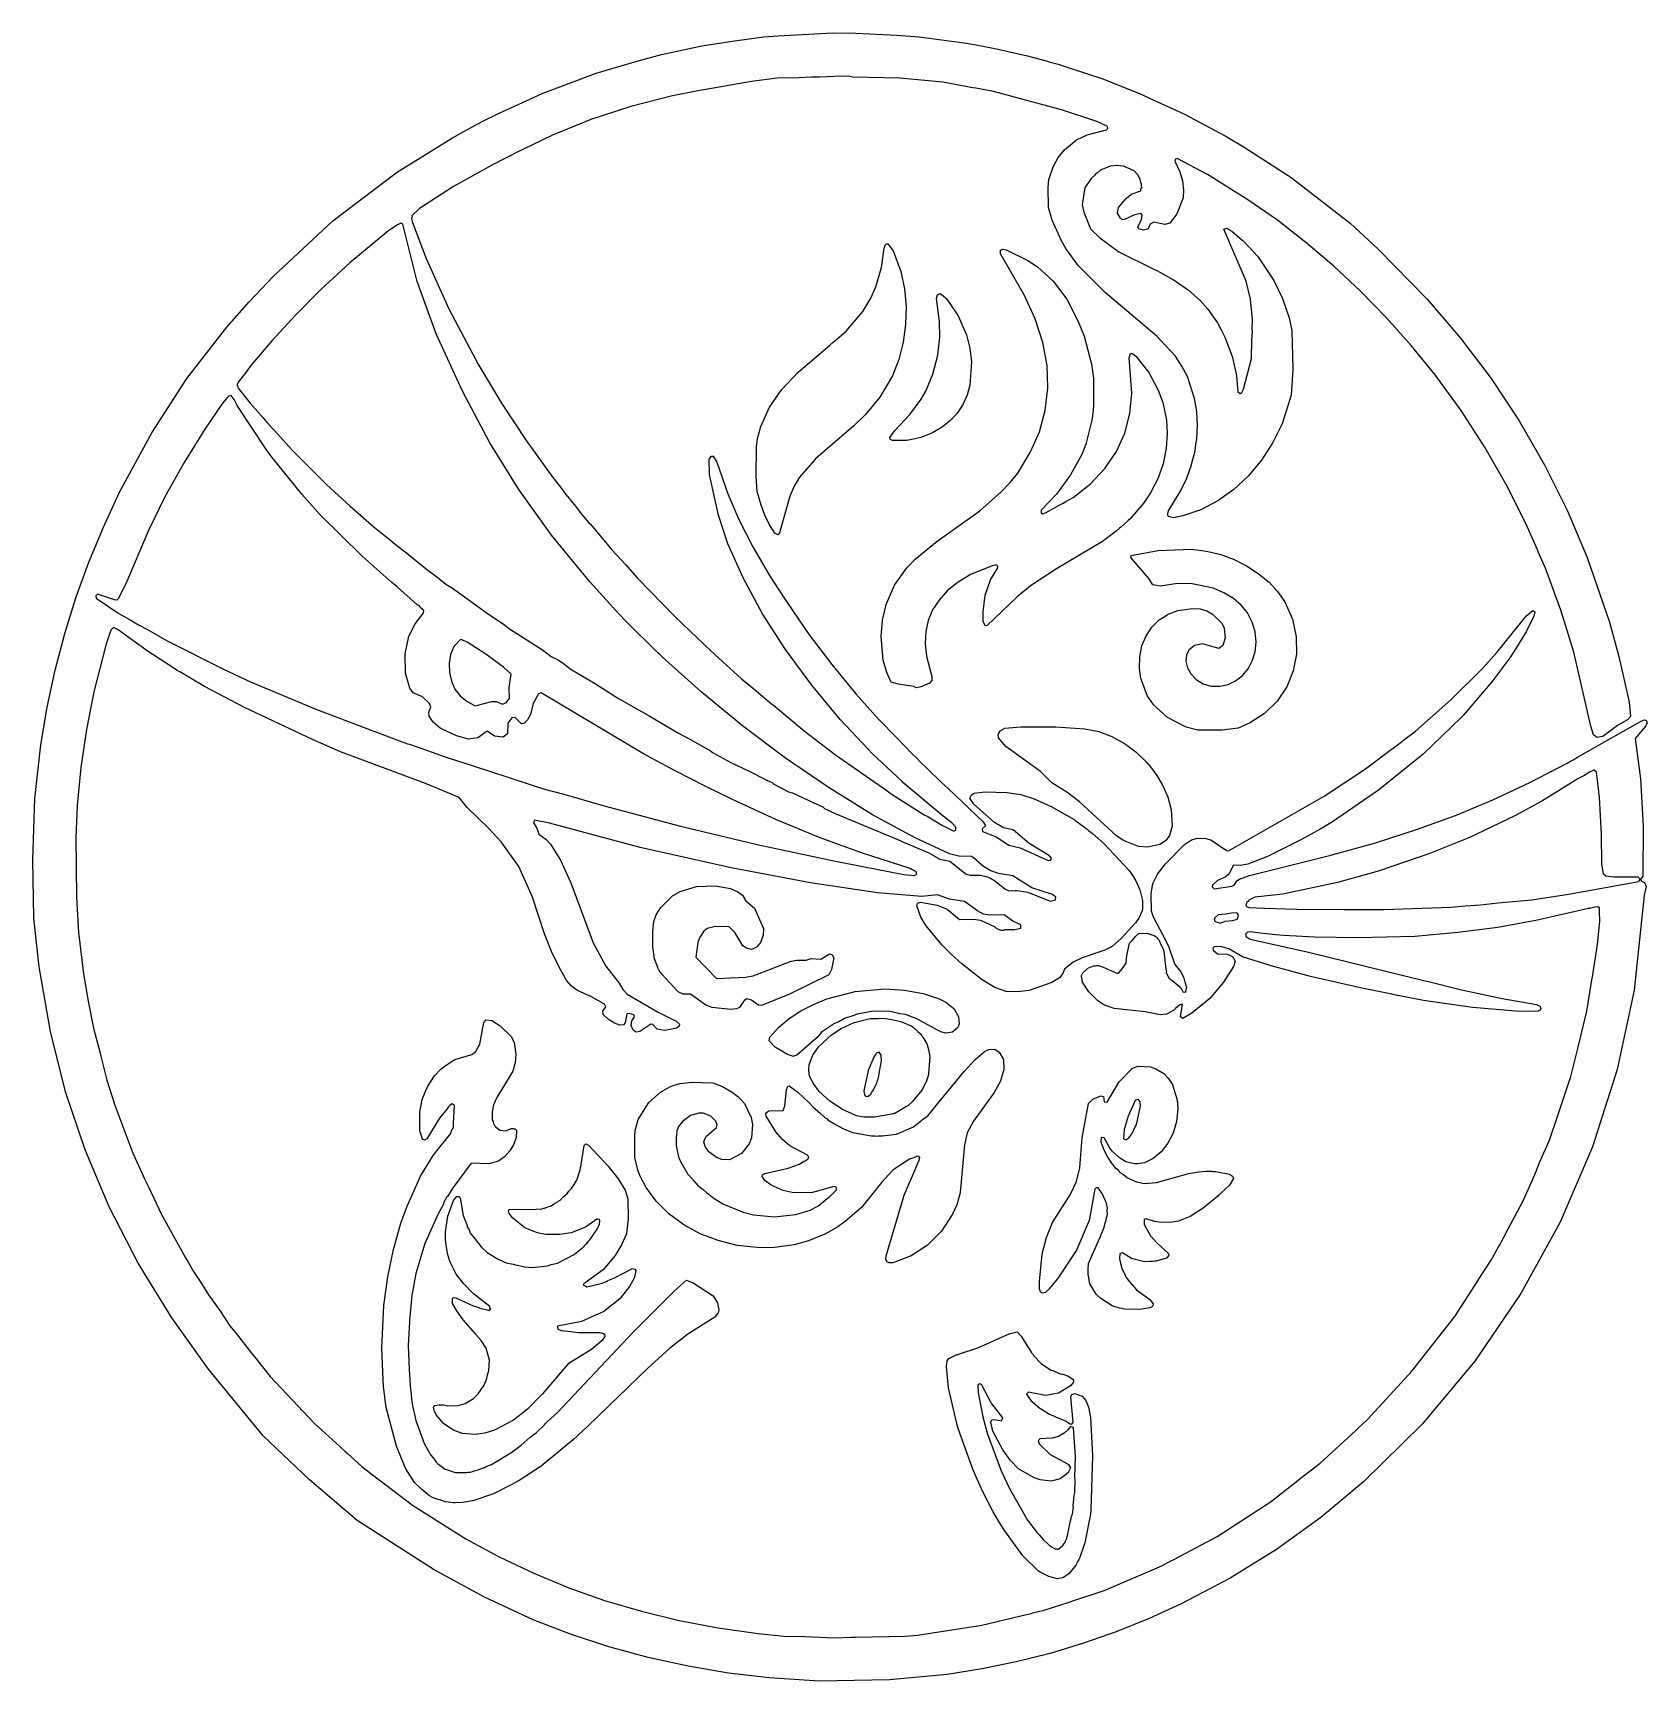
# Model space of a CAD drawing. Header units: millimetres. Extents: x 10 to 290, y 7 to 294.
import ezdxf

# ---------------------------------------------------------------- set-up
doc = ezdxf.new("R2010")
doc.units = ezdxf.units.MM
doc.layers.add('CUT', color=7, linetype='CONTINUOUS')

msp = doc.modelspace()

# ---------------------------------------------------------------- linework, layer by layer
at = {"layer": 'CUT'}
for points in [[(210.1252, 152.6747), (211.2893, 153.4368), (212.3642, 153.7467), (213.8225, 153.7239), (214.658, 153.4451), (217.3819, 151.5855), (217.7649, 151.5611), (234.3418, 161.0465), (238.2937, 163.6322), (238.3067, 163.6404), (238.3156, 163.6465), (241.5677, 165.7743), (245.5741, 168.8201), (247.9562, 170.6177), (248.1535, 170.781), (250.2475, 172.3729), (256.3827, 177.7636), (261.9111, 183.2927), (264.3782, 186.0279), (269.241, 192.0362), (269.5918, 192.4571), (270.6114, 193.3283), (270.9616, 193.0671), (270.8137, 192.3128), (270.7682, 192.2134), (269.4487, 189.5889), (267.387, 186.2752), (266.6337, 185.1015), (263.5087, 180.9051), (258.5323, 175.0903), (258.3241, 174.866), (258.1727, 174.709), (251.5603, 168.3297), (243.8353, 162.0968), (235.7932, 156.5865), (233.79, 155.3968), (230.2954, 153.4665), (224.4979, 150.5801), (221.1242, 149.2581), (219.7747, 149.0181), (218.6023, 149.0769), (217.803, 147.4951), (217.1838, 146.9817), (215.834, 146.3708), (214.9651, 145.5777), (214.8789, 145.2909), (215.2709, 144.9413), (218.3331, 145.4036), (218.808, 145.6356), (219.1839, 146.3381), (219.6516, 146.6572), (221.4015, 147.2797), (235.5278, 150.827), (243.2613, 152.9685), (250.4309, 155.2588), (257.1803, 157.6967), (263.6798, 160.4096), (270.1039, 163.4139), (276.5876, 166.7749), (277.1815, 167.1113), (277.6271, 167.3392), (278.4099, 167.8071), (289.3534, 174.0059), (289.9733, 174.3246), (290.3257, 174.2599), (290.4693, 173.8041), (290.2415, 173.2556), (288.4204, 171.0799), (289.3087, 164.0709), (289.8151, 155.819), (289.7263, 147.1765), (289.326, 146.5877), (289.4834, 146.2933), (290.0423, 146.074), (290.2919, 145.3351), (289.9626, 143.8382), (288.2072, 127.3543), (285.2566, 113.5453), (280.9639, 100.0944), (275.3718, 87.0563), (268.5412, 74.6219), (260.5709, 62.9043), (251.4198, 51.929), (241.2275, 41.9168), (233.7733, 35.6858), (226.0892, 30.1461), (218.055, 25.1881), (209.5238, 20.7143), (203.9323, 18.1564), (198.2476, 15.8528), (192.5382, 13.8604), (186.754, 12.101), (180.8601, 10.6348), (174.9235, 9.4121), (168.8574, 8.4606), (158.8205, 7.5343), (146.5997, 7.296), (137.9287, 7.8322), (130.8716, 8.6696), (123.8534, 9.8591), (116.9035, 11.4096), (110.0546, 13.2641), (103.3933, 15.4647), (96.9232, 17.939), (88.4392, 21.8516), (79.7288, 26.595), (66.3314, 35.1908), (58.0478, 42.2531), (50.0189, 49.8956), (40.4893, 61.5099), (34.1361, 70.4272), (28.3138, 79.9221), (23.2745, 89.6739), (19.0701, 99.5752), (15.6703, 109.6868), (13.0495, 120.1703), (11.1107, 131.4122), (10.1854, 139.8258), (10.0059, 149.9985), (10.3343, 160.6202), (11.3793, 169.9911), (12.4798, 176.5342), (13.8511, 182.9457), (15.5209, 189.2984), (17.4588, 195.531), (19.7018, 201.6919), (22.2368, 207.8047), (25.0624, 213.8723), (30.6384, 224.1908), (36.751, 233.6442), (43.701, 242.5643), (47.5478, 246.9484), (51.7389, 251.3781), (62.1207, 261.0115), (72.879, 269.2028), (73.29, 269.4826), (73.2939, 269.4852), (73.3613, 269.5311), (73.6545, 269.7306), (82.8898, 275.4517), (85.3787, 276.8602), (88.0863, 278.2641), (90.9198, 279.6505), (98.5114, 283.1734), (107.892, 286.6874), (115.1509, 288.8356), (119.2466, 289.9019), (126.258, 291.4075), (131.4951, 292.2185), (136.9864, 293.0006), (139.4828, 293.1746), (148.9104, 293.6665), (153.0161, 293.6291), (160.1196, 293.3098), (163.9808, 292.992), (171.8209, 291.9545), (173.9128, 291.6307), (177.4599, 290.89), (182.841, 289.6701), (186.468, 288.6823), (186.5306, 288.6652), (187.6708, 288.3547), (188.1719, 288.2182), (190.2429, 287.5572), (195.89, 285.6749), (202.6939, 282.9533), (203.2622, 282.712), (210.0783, 279.5617), (217.1852, 275.798), (220.4734, 273.802), (228.1259, 268.8937), (228.2133, 268.8314), (228.2891, 268.7773), (228.4622, 268.654), (228.8508, 268.3769), (238.8994, 260.6187), (243.7704, 256.0777), (252.2612, 247.4084), (258.0755, 240.6409), (263.3851, 233.6026), (268.2467, 226.2668), (272.6432, 218.6403), (276.5789, 210.7373), (280.0675, 202.5359), (283.9417, 191.2991), (285.5815, 185.3055), (287.3687, 177.3826), (287.6103, 174.8751), (287.0897, 174.2883), (285.3312, 173.3121), (282.7743, 171.395), (281.765, 171.2355), (281.1713, 171.7315), (280.6744, 173.1879), (277.7325, 186.056), (276.7618, 189.2409), (276.6942, 189.524), (276.584, 189.8243), (275.5032, 193.3705), (272.8195, 200.6463), (271.5183, 203.6329), (271.4763, 203.7473), (271.4092, 203.8832), (269.7054, 207.7938), (266.2274, 214.8103), (262.3624, 221.5903), (258.1704, 228.0726), (253.668, 234.2449), (249.5059, 239.3577), (245.176, 244.1918), (240.6865, 248.8007), (236.0187, 253.1718), (231.2024, 257.2751), (226.2377, 261.1107), (221.1088, 264.6891), (214.0701, 269.0548), (208.8135, 271.8492), (208.533, 271.734), (208.4227, 271.4138), (209.2723, 269.5642), (209.7295, 267.9587), (209.9471, 266.3369), (209.8879, 265.0313), (208.7653, 262.2372), (207.5716, 260.6428), (206.6529, 260.3622), (204.7855, 260.7824), (204.105, 260.4304), (203.7639, 259.6337), (202.9728, 259.4107), (202.299, 259.5738), (201.9668, 259.9431), (202.6164, 261.2418), (202.7222, 261.9965), (202.5228, 262.304), (201.4334, 262.0785), (199.6757, 261.2273), (199.2874, 261.2033), (198.9636, 261.4592), (198.4912, 262.2338), (198.4861, 262.2514), (198.4729, 262.2968), (198.472, 262.3001), (198.4393, 262.4131), (198.6109, 263.3178), (199.957, 264.9036), (200.8476, 265.6454), (202.4877, 266.2602), (202.5365, 266.6223), (202.6922, 266.7354), (202.6323, 267.1549), (202.6499, 267.4201), (202.5865, 267.4749), (202.5642, 267.6309), (202.5275, 267.6861), (202.4201, 268.2393), (201.9879, 269.0337), (201.3269, 269.6932), (199.5183, 270.5073), (198.322, 270.6299), (197.2045, 270.5065), (195.5073, 269.8206), (194.9631, 269.3509), (194.6444, 269.1447), (194.391, 268.8571), (193.8655, 268.4036), (192.7916, 266.7647), (192.3196, 263.7782), (192.6065, 262.5432), (193.7814, 259.6585), (195.4053, 258.0466), (198.6918, 255.6396), (204.5279, 252.7438), (205.3932, 252.307), (205.8339, 252.0789), (206.3076, 251.8212), (208.4655, 250.572), (210.7723, 248.956), (212.7923, 247.1795), (214.128, 245.6529), (214.8459, 244.707), (215.8259, 243.2812), (216.4663, 242.065), (217.1132, 240.8049), (218.1446, 238.0734), (218.4132, 237.2803), (219.1147, 234.0812), (219.355, 231.3113), (219.772, 231.0051), (220.0559, 231.171), (220.3272, 231.7787), (221.7377, 237.0953), (221.8218, 240.3149), (221.8862, 241.8605), (221.8701, 242.164), (221.9154, 243.8959), (221.588, 247.3893), (220.828, 250.5464), (216.9475, 259.5703), (217.3838, 259.7608), (218.2974, 259.2447), (220.395, 257.4363), (222.8381, 254.8205), (225.6369, 250.6793), (227.1388, 247.4997), (228.2795, 244.1427), (228.7343, 241.9385), (228.9463, 235.2507), (228.613, 230.7125), (227.0732, 225.7744), (225.4756, 222.52), (223.4997, 219.4612), (221.1911, 216.7277), (218.6457, 214.3285), (215.8867, 212.3449), (212.9133, 210.8082), (209.7937, 209.7374), (208.1706, 209.4394), (207.2802, 209.6664), (207.1769, 210.1168), (207.342, 210.6254), (209.4536, 214.1391), (210.5034, 216.3287), (211.3283, 218.6028), (211.4354, 219.1246), (211.976, 221.0549), (212.0685, 222.2105), (212.2652, 223.1694), (212.3851, 225.5266), (212.2355, 227.8685), (211.8496, 230.1704), (210.5958, 233.9907), (209.663, 235.7956), (208.5096, 237.4968), (206.8064, 239.3603), (206.7161, 239.4718), (206.6406, 239.5417), (205.3138, 240.9933), (198.2134, 246.9276), (196.3559, 248.4928), (191.6108, 253.2706), (189.4688, 256.186), (188.6992, 257.5694), (187.0874, 261.1226), (186.4832, 263.3248), (186.3892, 266.8429), (186.5391, 268.2174), (187.2729, 270.4285), (188.1219, 272.0035), (189.2634, 273.3583), (191.3548, 275.0804), (193.1655, 275.9545), (196.5514, 276.8267), (196.7822, 277.0685), (196.7406, 277.4002), (195.0262, 278.218), (188.7142, 280.3216), (176.91, 283.5035), (174.1915, 283.9979), (173.8634, 284.071), (173.3475, 284.1514), (168.083, 285.1089), (160.6579, 285.8222), (152.3991, 285.9691), (151.7382, 286.1471), (149.2001, 286.1203), (146.688, 286.001), (145.2468, 286.0013), (143.1094, 285.8821), (139.348, 285.8223), (134.8396, 285.2286), (125.2375, 283.5638), (121.1532, 282.7289), (113.8693, 280.8852), (106.9575, 278.601), (100.2698, 275.9263), (96.7044, 274.1692), (94.0131, 272.8874), (92.9415, 272.3147), (92.7569, 272.2237), (92.3278, 272.0299), (92.0991, 271.8995), (89.8283, 270.7804), (83.0676, 266.9976), (77.174, 263.1481), (75.8565, 261.8659), (75.8702, 261.6464), (75.7983, 261.5602), (75.9206, 260.8395), (75.9288, 260.7093), (78.3073, 254.4549), (82.294, 245.7383), (87.4331, 236.0248), (91.4275, 229.3475), (95.7111, 222.8334), (100.3219, 216.4384), (102.0729, 214.2158), (102.353, 213.7874), (104.2653, 211.4329), (105.2894, 210.1328), (106.0321, 209.2574), (106.7306, 208.3974), (106.8022, 208.3496), (108.9153, 205.8588), (109.0677, 205.6706), (109.2095, 205.512), (110.6047, 203.8673), (112.9454, 201.3325), (115.0789, 198.9457), (121.5536, 192.2631), (124.2131, 189.7409), (127.7821, 186.3322), (128.4271, 185.7447), (128.4573, 185.716), (128.4987, 185.6794), (133.1393, 181.4514), (135.6137, 179.3907), (135.6284, 179.3777), (135.7015, 179.3175), (138.3473, 177.114), (138.5268, 176.9573), (138.6687, 176.8463), (143.9992, 172.4069), (149.475, 168.2111), (156.1307, 163.606), (156.1378, 163.6008), (156.1426, 163.5978), (157.9832, 162.3243), (159.1125, 161.4353), (164.8897, 157.832), (165.3983, 157.5888), (168.0674, 155.9559), (169.9145, 155.0319), (169.9828, 155.0533), (170.0706, 155.0245), (170.3023, 155.1537), (170.3315, 155.1629), (170.332, 155.1703), (170.3622, 155.1871), (170.3616, 155.5657), (170.3641, 155.5987), (170.3616, 155.6015), (170.3615, 155.651), (169.6814, 156.4066), (168.1902, 157.5752), (161.8346, 162.8558), (161.1749, 163.4326), (161.1162, 163.4839), (161.0808, 163.5148), (161.0129, 163.5742), (155.8498, 168.491), (155.0654, 169.3018), (150.2815, 174.3791), (145.3158, 180.3558), (140.7674, 186.5203), (136.7689, 192.7289), (133.4409, 198.8502), (130.7708, 204.8801), (129.0993, 209.8973), (127.6237, 216.638), (127.5761, 216.9396), (127.4882, 219.6253), (127.9097, 220.1576), (128.2138, 220.1347), (128.8407, 219.1117), (130.7448, 213.5799), (132.6741, 209.1246), (135.1121, 204.3954), (137.9753, 199.3851), (139.5169, 197.0861), (140.7993, 195.0457), (144.2569, 190.0171), (144.8644, 189.111), (148.7997, 183.9236), (152.993, 178.8384), (156.9458, 174.4401), (160.1208, 171.1745), (162.7488, 168.429), (163.5647, 167.6323), (164.2347, 166.9431), (165.4569, 165.7844), (167.836, 163.461), (169.0978, 162.3326), (175.1331, 156.6106), (175.5207, 155.8758), (174.9657, 155.3927), (175.0149, 154.9291), (177.3552, 154.007), (179.5671, 152.5171), (181.5639, 152.0671), (186.3841, 149.8486), (186.8716, 149.9031), (186.9803, 150.2827), (186.6328, 150.6847), (183.1184, 152.8325), (180.3543, 155.2063), (178.6204, 155.5563), (177.0667, 156.4998), (173.5053, 159.6705), (172.8111, 160.731), (173.0694, 161.3039), (173.5371, 161.5697), (175.378, 161.7926), (179.2229, 161.7044), (181.6401, 161.364), (183.9867, 160.5617), (186.9205, 159.2454), (190.9077, 156.9828), (191.1137, 156.8463), (191.2889, 156.7301), (191.4579, 156.6181), (191.4582, 156.6179), (192.7244, 155.6757), (192.8463, 155.5768), (193.1834, 155.3031), (193.4257, 155.1065), (194.125, 154.5389), (196.0618, 152.8047), (200.4264, 148.2014), (201.1267, 147.2057), (201.6155, 146.3321), (202.3362, 144.7649), (202.7192, 143.1668), (202.7533, 143.0242), (202.7919, 142.8634), (202.8225, 142.7356), (202.7932, 141.2822), (202.1885, 139.8531), (201.6109, 139.0156), (199.1638, 136.3604), (197.5518, 134.9245), (196.26, 134.2978), (192.3178, 132.9848), (190.7789, 132.2323), (190.3767, 131.9078), (190.2251, 131.8235), (189.2644, 130.9873), (188.9471, 130.2636), (188.3948, 129.4645), (187.0716, 128.695), (183.1097, 127.2783), (181.0827, 127.0388), (179.0879, 127.1385), (177.1687, 127.8286), (174.9122, 129.1404), (171.4004, 131.9082), (169.633, 133.555), (167.944, 135.2448), (165.236, 138.5181), (164.3073, 140.0061), (163.5794, 142.0059), (163.7263, 142.4321), (164.2152, 142.6457), (167.1205, 142.1316), (168.8698, 141.4238), (170.9788, 139.5929), (173.4559, 139.6678), (174.6474, 139.5126), (177.1413, 138.3186), (177.4125, 138.0559), (178.1702, 137.7548), (178.3402, 137.7611), (178.3702, 137.7418), (178.4338, 137.7646), (178.7385, 137.7759), (178.8914, 137.8695), (180.5928, 137.9099), (181.6871, 138.1219), (181.6343, 138.6723), (180.2413, 139.3355), (178.7373, 140.4279), (176.2735, 140.3502), (175.1569, 140.5698), (174.1037, 141.1152), (171.8917, 142.7777), (169.2635, 143.1293), (167.1706, 143.8873), (164.4478, 143.5972), (156.7568, 144.2539), (145.1064, 146.0121), (131.3491, 148.6027), (115.527, 152.1187), (99.7654, 156.3494), (97.1757, 156.8613), (96.9833, 156.4015), (97.5761, 155.4943), (97.8879, 154.4593), (99.147, 153.5892), (99.9102, 152.7399), (101.6512, 149.9366), (103.4732, 145.9922), (107.3357, 135.5612), (109.5362, 131.4907), (111.8665, 128.5424), (112.5027, 127.4305), (113.2766, 126.6237), (118.6352, 123.4956), (121.7463, 121.9556), (122.3317, 121.4228), (122.3017, 121.089), (121.8478, 120.7115), (119.7796, 120.3092), (118.4884, 120.5404), (117.6979, 121.3715), (117.3951, 121.455), (115.4766, 120.1312), (114.7978, 120.0508), (114.2977, 120.3735), (113.9675, 121.1805), (114.0686, 122.0204), (114.5314, 122.7002), (114.3864, 123.0736), (113.6219, 123.3151), (113.1814, 123.208), (112.8873, 121.6512), (112.6117, 121.3345), (111.9899, 121.2663), (111.0556, 121.6357), (109.9642, 122.2905), (109.1106, 123.0939), (109.036, 123.6884), (109.5691, 124.4205), (109.3257, 124.8869), (106.9197, 126.2346), (104.6125, 127.2571), (103.5693, 128.0287), (102.7912, 128.9558), (101.4788, 131.2082), (100.1329, 134.0506), (98.9056, 137.1363), (96.8219, 143.5046), (94.4212, 148.8052), (91.3475, 153.1167), (89.1857, 155.4854), (85.4452, 159.1069), (84.0825, 160.7944), (78.2232, 163.2616), (63.4365, 168.7774), (58.5519, 170.8921), (46.7491, 176.4657), (44.3073, 177.7339), (39.7914, 180.1331), (35.5066, 182.6378), (35.26, 182.7854), (35.1545, 182.8485), (35.0675, 182.9005), (34.6371, 183.158), (29.8482, 186.3146), (28.9762, 186.931), (28.7793, 187.0702), (28.7378, 187.0996), (28.3912, 187.3446), (24.8229, 189.9297), (23.9852, 190.3428), (23.5203, 189.901), (22.6588, 187.292), (20.5768, 179.1753), (19.2955, 172.6493), (18.3145, 166.0184), (17.662, 159.434), (17.4532, 153.8922), (17.5721, 143.5193), (17.8988, 137.3386), (18.79, 130.1752), (19.5951, 125.4345), (20.5469, 120.7656), (21.6701, 116.3893), (21.738, 116.0934), (21.8019, 115.8757), (22.8669, 111.7257), (24.2347, 107.3557), (27.3785, 98.9916), (29.0073, 95.4753), (29.351, 94.6576), (30.1309, 93.0496), (32.254, 88.4662), (34.3806, 84.6856), (36.4296, 80.9489), (36.9629, 80.0949), (37.8893, 78.448), (39.3039, 76.346), (40.5211, 74.3967), (42.4602, 71.6557), (44.2355, 69.0177), (45.3634, 67.598), (47.9625, 64.2453), (48.8027, 63.2687), (51.2512, 60.1866), (58.9221, 52.038), (63.2568, 48.1093), (64.2767, 47.158), (64.642, 46.8539), (65.217, 46.3327), (65.2917, 46.2621), (65.3408, 46.2205), (67.1567, 44.5747), (68.4175, 43.6128), (68.7993, 43.2892), (71.2995, 41.4141), (75.926, 37.8845), (85.1991, 32.01), (91.0331, 28.8709), (97.0096, 26.0456), (103.1036, 23.5183), (109.3162, 21.318), (115.7274, 19.4392), (122.3001, 17.8338), (129.0485, 16.5558), (136.0363, 15.545), (140.4899, 15.0999), (144.128, 15.0392), (149.301, 14.8033), (152.2616, 14.9036), (152.9438, 14.8922), (161.5949, 15.1), (163.693, 15.2512), (174.8997, 17.0063), (181.6865, 18.6284), (183.433, 19.0207), (183.7499, 19.1216), (185.6924, 19.5859), (190.0672, 21.0186), (190.2646, 21.0793), (190.351, 21.1116), (196.1268, 23.0032), (206.1475, 27.3131), (207.8373, 28.2126), (207.9934, 28.281), (208.3779, 28.5004), (215.7509, 32.4254), (224.9656, 38.3897), (230.1016, 42.3873), (230.1699, 42.4358), (230.2209, 42.4801), (233.6754, 45.169), (239.8472, 50.852), (240.1886, 51.1489), (240.3153, 51.2831), (241.9106, 52.752), (249.0015, 60.4779), (249.375, 60.8732), (249.4309, 60.9458), (249.858, 61.4111), (257.0543, 70.6572), (261.1867, 77.0189), (261.2038, 77.0442), (261.2099, 77.0546), (263.3894, 80.41), (264.645, 82.738), (264.8629, 83.0845), (266.3458, 85.8915), (268.9056, 90.6376), (270.539, 94.4116), (271.1625, 95.7458), (271.8695, 97.4854), (273.5128, 101.2823), (274.9575, 105.5718), (276.0912, 108.8396), (276.3003, 109.5588), (277.2283, 112.3142), (277.925, 115.1469), (278.0592, 115.6085), (278.491, 117.4482), (280.0221, 123.6732), (280.886, 129.1235), (280.9395, 129.4161), (280.9671, 129.6351), (281.8646, 135.2976), (282.2495, 139.3002), (282.2101, 140.9964), (282.2192, 141.2386), (282.2038, 141.268), (282.1948, 141.6553), (281.9083, 141.8374), (281.3647, 141.7532), (280.4616, 141.5478), (280.4567, 141.5474), (280.2898, 141.5088), (271.1589, 139.4322), (264.5696, 138.2394), (257.5839, 137.3435), (250.1372, 136.6584), (240.2653, 136.4194), (232.6943, 136.5683), (227.3313, 136.849), (225.9162, 136.9835), (224.8961, 137.0805), (223.267, 137.2648), (221.5914, 137.46), (221.0365, 137.3957), (220.712, 137.0859), (220.8083, 136.6944), (221.5348, 136.2284), (231.6449, 133.9643), (251.9268, 128.9706), (252.5047, 128.8398), (258.0249, 127.4832), (265.2912, 125.9049), (271.2685, 124.8644), (271.8519, 124.5418), (272.0044, 124.2139), (271.9101, 123.879), (271.58, 123.7113), (271.1071, 123.6502), (271.0884, 123.6496), (267.6728, 123.7041), (260.1238, 124.3311), (251.6269, 125.5537), (247.1518, 126.4176), (247.0389, 126.4402), (246.3169, 126.5853), (246.0984, 126.6291), (240.908, 127.6716), (231.9947, 129.7244), (225.1657, 131.5732), (220.1636, 133.1619), (217.8208, 134.4975), (216.3595, 134.9335), (215.23, 134.8527), (215.0266, 134.6303), (215.0512, 134.3093), (215.8102, 133.6359), (217.5185, 133.6184), (218.445, 133.1897), (218.8795, 132.3609), (218.6129, 131.4581), (216.8778, 128.7068), (214.5097, 125.9175), (211.3861, 123.3317), (209.8046, 122.3971), (209.4126, 122.7133), (209.6522, 124.1472), (209.6194, 124.1834), (209.6481, 124.2408), (209.7374, 124.896), (209.2908, 124.7769), (208.5165, 124.1813), (208.2098, 123.8152), (206.9465, 123.1783), (205.8582, 123.0489), (203.2824, 123.5594), (197.8882, 124.1816), (196.2034, 124.7293), (195.0268, 125.4919), (193.4509, 127.0444), (192.402, 128.7231), (192.1728, 129.8133), (192.1785, 129.8307), (192.1835, 129.8456), (192.189, 129.8623), (192.1973, 129.8876), (192.4502, 130.3275), (193.4141, 131.1997), (194.3607, 131.5693), (194.6335, 131.5974), (194.8548, 131.6203), (195.127, 131.6014), (195.5191, 131.5302), (195.9856, 131.3572), (198.3166, 130.2773), (198.6573, 130.3087), (199.0209, 130.7805), (199.0737, 130.7911), (199.5474, 131.4637), (199.9749, 132.0183), (200.0916, 133.3711), (200.5642, 135.5134), (200.6232, 135.579), (200.6606, 135.6205), (200.994, 135.991), (201.6673, 136.7393), (202.0749, 137.144), (202.095, 137.1559), (202.2451, 137.2277), (203.7024, 137.1963), (204.9146, 136.7934), (205.1841, 136.5965), (205.6197, 136.0937), (205.6679, 135.9895), (205.6876, 135.9469), (205.799, 135.7064), (206.3771, 134.4573), (206.5194, 134.1052), (206.8748, 130.9412), (206.9517, 130.6915), (206.9382, 130.4349), (207.3551, 129.4224), (207.9164, 129.1052), (209.281, 127.9376), (209.3698, 127.7114), (209.4123, 127.7322), (209.4836, 127.759), (209.7939, 127.0445), (210.3117, 127.0083), (210.4708, 127.7663), (210.4775, 127.7979), (210.2204, 128.7536), (210.0534, 129.4226), (209.3278, 130.7439), (208.6877, 131.5174), (208.4456, 131.9074), (208.4422, 131.9129), (208.4294, 131.9335), (208.365, 132.0372), (207.3748, 134.9287), (206.9728, 135.6925), (206.9637, 135.7185), (206.8909, 135.8482), (204.7004, 140.0103), (204.3757, 141.056), (204.3162, 144.073), (204.6175, 145.8702), (205.3797, 147.5014), (206.7865, 149.311)], [(80.4245, 199.0183), (81.7754, 197.8852), (82.6093, 197.3492), (82.6675, 197.3922), (88.7712, 192.9673), (91.7583, 190.9299), (93.0023, 189.9937), (95.7974, 188.227), (98.5707, 186.4534), (98.571, 186.45), (100.0302, 185.3183), (101.1539, 184.8014), (101.3466, 184.6782), (102.1059, 184.1697), (103.3655, 183.1742), (107.5926, 180.6838), (111.7573, 178.0205), (117.0636, 174.995), (122.1664, 172.013), (124.1406, 170.9598), (127.7431, 168.9057), (128.0824, 168.6419), (131.2688, 166.8849), (134.4607, 165.3776), (137.1643, 163.9781), (138.4807, 163.3451), (138.7136, 163.1625), (141.3044, 161.8224), (141.9893, 161.6437), (142.0022, 161.6518), (145.7064, 159.8706), (147.2283, 159.186), (147.5581, 158.9338), (149.3746, 158.0404), (160.8099, 153.2757), (160.8792, 153.2488), (165.6889, 151.2342), (167.5793, 150.1263), (169.311, 149.7659), (172.1606, 147.5101), (172.8569, 147.3222), (174.6731, 147.3505), (175.8695, 147.0366), (177.0792, 146.3838), (178.8707, 144.9443), (179.5456, 144.614), (180.2552, 144.6413), (180.5393, 144.5903), (180.7267, 144.6594), (180.9707, 144.6688), (182.8512, 144.3704), (186.7301, 142.8013), (187.7047, 143.0369), (187.7616, 143.5191), (187.165, 143.9724), (183.5453, 145.1289), (180.2597, 147.2324), (177.7859, 147.5883), (176.428, 148.0615), (175.1694, 148.804), (174.0289, 149.8007), (173.9525, 149.9633), (173.8147, 149.9879), (173.1632, 150.5573), (170.8656, 150.624), (169.2721, 151.0482), (163.2816, 153.8305), (155.8709, 157.8351), (148.3454, 162.4753), (140.7585, 167.6725), (133.2762, 173.2773), (126.0329, 179.2394), (119.4084, 185.2072), (119.0462, 185.5535), (118.9837, 185.6133), (118.9664, 185.6298), (118.6122, 185.9686), (113.0815, 191.4223), (111.8357, 192.7423), (106.8052, 198.2602), (100.128, 206.4285), (94.4327, 214.3311), (89.3927, 222.4735), (84.6239, 231.4154), (80.0608, 241.3775), (76.7778, 250.4533), (74.2707, 260.4683), (73.924, 260.5979), (73.3341, 260.3428), (71.8548, 259.3223), (65.0916, 253.7156), (59.9693, 249.04), (55.664, 244.705), (51.5004, 240.1548), (47.867, 235.8958), (46.9143, 234.5837), (45.7128, 233.0603), (45.5706, 232.733), (45.4981, 232.6333), (45.5084, 232.5901), (45.4652, 232.4908), (45.6029, 232.1934), (45.6551, 231.9742), (47.7238, 229.3133), (49.926, 226.8723), (50.8372, 225.7851), (51.9286, 224.6527), (55.1273, 221.1074), (61.0391, 215.1956), (65.1225, 211.4696), (69.3195, 207.7788), (72.1883, 205.4744), (72.9185, 204.8642), (74.9524, 203.2541), (78.384, 200.4975)], [(161.6452, 243.0053), (161.2278, 239.9172), (160.4498, 236.9431), (159.3427, 234.0933), (157.1477, 230.355), (154.6851, 227.3487), (152.6662, 225.3897), (145.9888, 219.663), (145.2817, 218.8518), (145.1608, 218.7459), (144.8881, 218.4003), (143.2186, 216.485), (142.249, 214.9039), (141.4947, 213.1888), (139.7304, 206.8055), (139.419, 206.4619), (138.9279, 206.7515), (137.9943, 208.1763), (137.1791, 209.8672), (136.5321, 211.5928), (135.8536, 213.9849), (135.6749, 216.6746), (135.7045, 221.7371), (135.8912, 223.196), (136.4965, 225.2774), (138.0026, 228.644), (140.0529, 231.6832), (142.9852, 234.7334), (148.4781, 239.4409), (149.0782, 239.935), (149.3498, 240.1879), (151.3055, 241.864), (154.2224, 245.2485), (155.5969, 247.5774), (156.4462, 249.5718), (157.4516, 252.8889), (157.8997, 256.2491), (158.1456, 256.9201), (158.4003, 257.0355), (158.5326, 257.0437), (159.4577, 255.8207), (160.7944, 252.2267), (161.43, 249.1885), (161.7321, 246.1308)], [(178.1412, 255.9184), (178.5225, 256.0749), (179.0876, 255.9851), (182.8793, 254.1186), (184.5351, 253.0145), (187.3062, 250.5116), (189.6554, 247.3854), (191.6391, 243.5443), (192.6384, 241.0001), (193.9481, 236.1187), (194.2803, 233.6564), (194.3098, 228.8865), (194.1552, 227.5414), (194.009, 226.3628), (192.9545, 222.2181), (192.2317, 220.445), (190.2834, 216.8814), (187.854, 213.5251), (185.1731, 210.74), (185.1871, 210.2696), (185.4925, 210.1246), (185.9544, 210.2897), (188.4426, 211.679), (189.0301, 211.9769), (189.492, 212.2649), (190.746, 212.9652), (193.7586, 215.3234), (196.2608, 217.9992), (198.2665, 220.9492), (199.7109, 224.1032), (200.6248, 227.523), (200.9495, 231.0922), (200.5046, 237.2319), (200.7144, 237.9902), (201.0639, 237.9848), (201.6684, 237.4873), (203.8896, 234.6401), (205.518, 231.5992), (206.3386, 229.4685), (206.9663, 226.3897), (207.088, 224.1352), (206.9101, 221.4399), (206.3721, 218.7913), (205.452, 216.183), (204.2149, 213.7471), (203.0418, 212.0472), (200.6386, 209.2495), (200.3225, 208.9591), (199.5618, 208.273), (199.0286, 207.7922), (198.8224, 207.6062), (198.2278, 207.0699), (195.8239, 205.302), (187.8316, 200.56), (183.365, 197.6023), (180.9572, 195.6105), (175.8374, 190.6779), (175.4432, 190.6707), (175.1323, 191.4541), (175.1044, 193.059), (175.4609, 195.971), (176.3838, 198.6198), (177.6861, 200.7054), (177.5842, 201.1302), (177.3005, 201.2315), (176.5497, 201.0444), (172.9249, 199.5685), (170.7481, 198.2633), (168.9277, 196.7681), (167.44, 195.1357), (166.328, 193.4089), (165.5682, 191.5969), (165.1292, 189.637), (165.012, 187.5571), (165.2427, 185.382), (166.1708, 181.8256), (166.1907, 181.1447), (165.8017, 180.672), (164.3333, 180.0285), (163.5005, 179.8986), (163.0928, 180.1299), (160.3274, 180.5257), (159.1498, 180.8758), (158.3518, 182.5309), (157.7424, 184.6701), (157.3842, 188.792), (157.6231, 191.622), (158.2365, 194.3393), (159.6916, 197.7249), (161.8606, 200.7477), (163.3272, 202.2464), (167.1113, 205.345), (174.5359, 210.6537), (178.2506, 213.926), (179.7777, 215.5725), (181.11, 217.2035), (183.292, 220.7479), (183.9135, 222.1388), (183.9266, 222.1644), (183.9327, 222.1817), (184.9106, 224.3705), (185.9148, 228.0915), (186.3578, 231.9609), (186.2061, 235.8884), (185.4766, 239.8571), (184.1303, 244.0177), (182.2222, 248.1566), (178.1001, 255.2707)], [(171.5764, 229.0599), (171.5288, 228.9869), (171.4223, 228.8236), (170.6227, 227.6242), (169.5948, 226.5229), (169.3388, 226.2783), (169.258, 226.201), (169.2357, 226.1798), (169.2263, 226.1708), (167.9865, 225.1694), (166.3036, 224.1923), (164.2864, 223.3914), (162.1712, 222.9152), (162.0995, 222.9066), (162.0372, 222.8991), (162.0309, 222.8983), (161.7985, 222.8703), (160.0834, 222.8268), (159.9447, 222.8288), (159.9423, 222.8288), (159.7781, 222.8311), (159.3761, 222.8369), (158.9529, 223.0923), (158.9068, 223.3852), (159.8131, 224.64), (162.358, 227.367), (164.3454, 230.0264), (165.1571, 231.439), (166.3829, 234.358), (167.2127, 237.6991), (167.5976, 240.7986), (167.5403, 243.5365), (167.0331, 247.5392), (167.1577, 248.1797), (167.6182, 248.3862), (168.4753, 247.7572), (168.6647, 247.5167), (168.6725, 247.5068), (168.9906, 247.1029), (169.1857, 246.8553), (170.7775, 244.5236), (172.2293, 241.2384), (172.8111, 238.9145), (173.079, 236.5335), (172.8014, 232.4804), (172.3234, 230.7213), (171.6026, 229.1001), (171.593, 229.0853)], [(161.3421, 147.4686), (163.2045, 147.2488), (163.5596, 147.5021), (163.4569, 147.9261), (163.3951, 147.9593), (163.3913, 147.9728), (163.1245, 148.1047), (162.4405, 148.4723), (154.1227, 151.1447), (146.8049, 153.8219), (139.2196, 156.9574), (131.5299, 160.4449), (127.065, 162.6603), (121.4847, 165.5181), (116.0929, 168.4023), (98.2963, 178.9824), (97.8659, 178.8356), (96.9346, 177.1395), (96.4695, 175.2559), (95.9477, 174.3087), (95.6658, 174.0371), (95.6104, 173.9837), (95.4997, 173.877), (95.3065, 173.6908), (94.8972, 173.6183), (93.8069, 174.7027), (93.2348, 174.638), (92.5226, 173.713), (92.4713, 171.8757), (91.7194, 171.3096), (90.2294, 171.4493), (88.9108, 172.3647), (87.317, 171.1638), (85.6978, 170.9668), (83.6041, 171.5142), (81.0185, 172.7409), (80.7834, 172.8914), (79.5661, 173.8907), (78.8525, 174.9718), (78.7973, 175.6339), (79.1238, 176.5711), (78.8959, 177.151), (77.6952, 178.2853), (76.0445, 178.992), (75.4731, 179.8022), (74.7518, 182.4401), (74.6905, 185.7767), (75.3464, 188.8774), (76.3649, 190.8919), (77.8821, 192.9201), (77.8982, 193.3419), (77.3087, 193.8594), (77.1687, 194.0955), (76.7168, 194.379), (73.2768, 197.3987), (72.9607, 197.7364), (72.3757, 198.1898), (67.1254, 202.7986), (59.9783, 209.8861), (56.6966, 213.5254), (51.3337, 220.1674), (50.568, 221.2202), (45.5087, 228.9605), (44.9814, 229.9915), (44.4194, 230.6469), (44.0659, 230.5728), (43.9711, 230.4675), (43.82, 230.4109), (42.8183, 229.1534), (39.8461, 224.8151), (36.3066, 219.045), (32.9184, 213.0418), (30.0038, 207.0948), (26.1626, 197.9538), (24.8384, 195.335), (24.6002, 195.124), (24.1638, 195.1503), (21.2484, 196.1401), (20.9072, 195.8832), (21.0067, 195.468), (24.9248, 192.8183), (27.1671, 191.5428), (28.3299, 190.8348), (29.9006, 189.9878), (33.3384, 188.0322), (43.097, 183.0936), (47.7989, 180.9215), (59.1372, 176.19), (68.4999, 172.6178), (68.5236, 172.6026), (69.2321, 172.3385), (71.0724, 171.6364), (71.8169, 171.375), (75.0751, 170.1606), (75.4393, 170.1037), (79.3773, 168.7216), (81.0905, 168.0761), (82.8709, 167.4955), (83.4455, 167.2938), (86.6874, 166.251), (98.8986, 162.2691), (102.2417, 161.4247), (109.2631, 159.3729), (122.5106, 155.8304), (135.8373, 152.6475), (149.1521, 149.7879)], [(213.2043, 187.5169), (211.8594, 187.2409), (210.8478, 186.4151), (210.4268, 185.5569), (210.3438, 184.4817), (210.6284, 183.3558), (211.1929, 182.3047), (212.1357, 181.3151), (213.3624, 180.5528), (214.7293, 180.1683), (216.2375, 180.1412), (217.689, 180.4743), (218.9759, 181.0923), (220.1289, 181.9893), (221.1455, 183.2039), (221.8824, 184.5605), (222.3641, 186.1344), (222.5383, 187.8205), (222.3638, 189.6259), (221.869, 191.3133), (221.0326, 192.8851), (219.948, 194.2242), (218.602, 195.4003), (216.9607, 196.4036), (215.1152, 197.1987), (211.406, 197.9742), (208.8777, 198.0028), (205.9119, 197.5564), (204.5905, 197.7823), (203.8966, 198.8483), (200.7648, 202.5116), (200.856, 202.8483), (205.5242, 203.7526), (211.3418, 203.9915), (213.8968, 203.6332), (216.3863, 203.0352), (218.734, 202.1654), (220.9694, 201.0325), (222.9808, 199.7089), (224.7872, 198.2294), (226.2622, 196.6069), (227.5053, 194.7945), (228.846, 191.8161), (229.5104, 188.7664), (229.5367, 185.7175), (228.9972, 182.818), (227.8928, 180.0679), (226.2177, 177.5614), (224.0163, 175.398), (221.4155, 173.7429), (219.4362, 172.885), (216.6647, 172.5127), (212.3864, 172.544), (210.3631, 173.038), (207.1387, 174.7093), (204.6722, 176.9858), (204.6578, 177.0009), (204.6503, 177.0087), (204.6429, 177.0164), (204.6407, 177.0187), (203.6887, 178.4253), (202.5109, 181.4985), (202.2623, 183.222), (202.3227, 185.2815), (202.6803, 187.1641), (203.4188, 188.9318), (204.4241, 190.4245), (205.6755, 191.6754), (207.0053, 192.5265), (207.1643, 192.617), (207.193, 192.6333), (207.2246, 192.6513), (207.2725, 192.6786), (208.9115, 193.2843), (211.4653, 193.656), (212.8424, 193.5983), (213.981, 193.2274), (214.9859, 192.652), (216.4851, 191.2547), (216.5624, 191.1147), (216.9941, 190.2373), (217.1804, 188.5858), (216.7758, 187.2523), (216.0714, 186.7167)], [(92.7646, 179.9213), (93.0932, 182.2457), (91.7729, 183.4842), (88.677, 185.7163), (85.4664, 187.8372), (84.7063, 188.136), (84.6487, 188.1739), (84.6326, 188.165), (84.3188, 188.2884), (83.1611, 187.0388), (82.582, 185.692), (82.3442, 184.1725), (82.3803, 182.5654), (82.7219, 181.0376), (83.3386, 179.6591), (84.2181, 178.4795), (85.436, 177.5138), (86.8351, 176.7684), (89.7137, 177.4874), (90.4917, 177.4811), (91.599, 177.0438), (92.2996, 177.3204), (92.8201, 178.0779)], [(207.2097, 160.8835), (207.773, 158.7082), (207.9522, 155.8677), (207.487, 154.1895), (207.4769, 154.1713), (207.4753, 154.1685), (207.4561, 154.1339), (207.4472, 154.1181), (206.7798, 153.2983), (205.8044, 152.6546), (203.6488, 152.203), (202.0781, 152.3326), (199.5083, 153.3472), (198.3599, 154.1167), (191.8502, 160.0567), (189.6298, 161.7435), (187.0398, 163.3517), (185.0561, 165.3352), (179.0767, 169.6742), (177.7906, 171.1755), (177.6978, 171.7487), (178.0901, 172.4271), (178.8979, 172.8957), (181.6795, 173.11), (187.7684, 173.1099), (192.8016, 172.779), (195.22, 172.2716), (197.4837, 171.399), (199.6717, 170.2021), (201.6636, 168.728), (203.5059, 166.9772), (204.1884, 166.1341), (205.298, 164.6495), (206.2465, 163.1047), (207.1855, 160.9612), (207.207, 160.8923), (207.2077, 160.8901), (207.2083, 160.8879)], [(220.9256, 142.6688), (220.843, 142.3763), (220.8612, 142.3433), (220.768, 142.207), (220.8997, 141.9078), (221.2786, 141.7087), (223.901, 141.6099), (223.9684, 141.6038), (224.0536, 141.6042), (229.6062, 141.395), (237.777, 141.3789), (239.8043, 141.3355), (240.9573, 141.3727), (244.7574, 141.3652), (256.3552, 141.7518), (258.8673, 141.985), (261.5984, 142.1689), (264.5661, 142.514), (270.4654, 143.0616), (276.8215, 144.0121), (289.065, 146.2318), (289.2563, 146.6514), (288.9505, 146.9539), (284.7732, 146.9942), (283.2842, 147.1728), (282.8871, 147.4874), (282.6378, 149.3171), (282.5764, 154.3768), (282.2195, 160.8569), (281.6649, 165.2503), (281.2759, 165.576), (281.2157, 165.5435), (281.1965, 165.5554), (280.4931, 165.2351), (279.4624, 164.5974), (278.4634, 164.0583), (272.1986, 160.1806), (267.5179, 157.6167), (259.5071, 153.8048), (252.5756, 151.0082), (244.088, 148.1282), (243.5969, 147.9714), (236.7124, 146.075), (227.1707, 144.0173), (222.3038, 143.4734), (221.3051, 142.9926), (221.1459, 142.7598), (220.9585, 142.6912), (220.9588, 142.6808)], [(136.1803, 135.3304), (136.119, 135.255), (135.8075, 134.8723), (135.6831, 134.7348), (134.8487, 134.4248), (133.9763, 134.6244), (133.3616, 135.0735), (131.9538, 137.3511), (130.9859, 138.3288), (128.5917, 138.412), (127.155, 138.0377), (126.5497, 137.62), (125.8201, 136.4599), (125.555, 135.6231), (125.2113, 133.0998), (128.7557, 129.3693), (133.7866, 129.5999), (135.1571, 129.8312), (141.7742, 132.3988), (142.7477, 132.5803), (144.3564, 132.5261), (145.2478, 132.8473), (146.9114, 132.7484), (148.3962, 133.6501), (148.9016, 133.494), (149.1645, 132.969), (148.772, 130.9444), (148.3161, 130.0051), (141.448, 126.6395), (136.6236, 124.6634), (136.0663, 124.7351), (134.8756, 125.5978), (134.0586, 125.8161), (133.5871, 125.5746), (132.7494, 124.3563), (132.2817, 124.1107), (131.2315, 123.9716), (128.0122, 124.3029), (126.9037, 124.7451), (124.2658, 126.6651), (122.9872, 126.6609), (122.1355, 127.0697), (119.2688, 130.1147), (118.8384, 130.7543), (118.6684, 131.0829), (118.6185, 131.1794), (118.5857, 131.2428), (118.5769, 131.2599), (117.9868, 132.7636), (117.719, 134.8495), (117.718, 137.6793), (117.8987, 139.2513), (118.3203, 140.4409), (119.0873, 141.7187), (121.1419, 143.7088), (122.4446, 144.4806), (125.279, 145.376), (128.6012, 145.4708), (131.215, 144.9956), (132.4928, 144.4531), (133.2753, 143.8216), (133.8924, 142.853), (135.4097, 141.5908), (136.9227, 138.0736), (136.8952, 136.92), (136.418, 135.6224), (136.2214, 135.3808)], [(219.2849, 139.6611), (219.4722, 140.4454), (219.1629, 140.7889), (218.2895, 140.7103), (217.2538, 140.5212), (215.9316, 140.411), (215.4423, 139.943), (215.3893, 139.9215), (215.381, 139.8845), (215.2466, 139.7559), (215.3059, 139.5485), (215.3014, 139.5286), (215.3148, 139.5172), (215.3657, 139.339), (215.604, 139.1901), (216.3485, 139.0114), (217.1763, 139.3533), (218.4949, 139.4252)], [(163.5978, 122.3745), (161.6282, 123.0899), (160.6226, 123.2503), (160.4285, 123.3158), (160.203, 123.3368), (158.8743, 123.6452), (156.0154, 123.7048), (153.246, 123.1688), (152.4834, 122.8558), (151.0322, 122.4193), (150.039, 121.8525), (149.2555, 121.5309), (147.0518, 120.0419), (146.2477, 119.1069), (142.7328, 116.0565), (142.1748, 115.8505), (142.167, 115.8481), (142.1607, 115.8462), (142.1585, 115.8456), (142.1516, 115.8435), (141.1385, 116.1839), (139.4269, 117.1561), (139.2646, 117.251), (139.2173, 117.2787), (139.1463, 117.3202), (138.9495, 117.4353), (137.919, 118.5186), (138.0466, 119.1943), (139.6007, 120.9278), (141.4022, 122.4016), (143.4136, 123.7252), (145.6104, 124.8415), (147.9517, 125.8138), (152.8632, 127.1235), (158.0259, 127.577), (161.4222, 127.3385), (164.687, 126.7406), (167.4555, 125.8403), (168.6, 125.2844), (170.0524, 124.0784), (170.8447, 122.7234), (170.9363, 121.4988), (170.7527, 120.9613), (170.7383, 120.9348), (170.7302, 120.9199), (170.7108, 120.8842), (170.6582, 120.7871), (169.8005, 120.06), (168.6522, 119.862), (167.7861, 120.1169), (167.7009, 120.1447), (167.3233, 120.3334)], [(93.1403, 119.2439), (93.6433, 118.1953), (93.7042, 117.947), (93.8963, 116.1888), (93.8021, 114.782), (93.3937, 113.2684), (90.5806, 108.7102), (90.0508, 107.4244), (89.7857, 106.2138), (89.8172, 104.8325), (89.9572, 104.4975), (90.0541, 104.11), (90.1686, 103.9918), (90.315, 103.6416), (91.1329, 102.9927), (92.12, 102.9107), (93.1674, 103.3318), (93.4708, 103.3025), (93.6471, 103.2434), (93.674, 103.2344), (93.7311, 103.2153), (93.8888, 103.1624), (93.9592, 103.0716), (94.0069, 102.9372), (94.0078, 102.9347), (94.0242, 102.8884), (94.039, 102.847), (93.973, 101.7426), (93.5436, 100.5545), (92.8483, 99.4062), (91.9331, 98.3702), (90.917, 97.6531), (89.2183, 97.1718), (86.1411, 97.3094), (82.8343, 92.8405), (82.1032, 91.5203), (81.9243, 91.424), (81.4181, 90.5306), (81.3498, 90.1598), (80.4123, 88.467), (78.0971, 83.3304), (76.5326, 78.1345), (75.8178, 74.2605), (75.4332, 69.9909), (75.4291, 69.6491), (75.2258, 65.6172), (75.3764, 61.5032), (75.3916, 61.4974), (75.5228, 58.5886), (75.9064, 55.4311), (76.5307, 52.5795), (77.9648, 48.5985), (79.121, 46.5477), (79.7623, 45.7794), (80.078, 45.3255), (80.2697, 45.1714), (80.4155, 44.9967), (80.8792, 44.6814), (81.5968, 44.1045), (81.8341, 44.0357), (83.3881, 43.5289), (83.5859, 43.528), (83.6515, 43.5089), (84.0919, 43.5257), (85.3384, 43.52), (85.6156, 43.5835), (86.0041, 43.5983), (86.8882, 43.8752), (87.3402, 43.9788), (87.7514, 44.1456), (88.4758, 44.3725), (88.7658, 44.5571), (89.686, 44.9303), (93.051, 46.9208), (94.8591, 48.2535), (96.4253, 49.6789), (97.4394, 50.4177), (98.8688, 51.7876), (98.9972, 51.9956), (99.2652, 52.2424), (99.4102, 52.3956), (101.1566, 53.985), (114.3815, 67.9542), (121.5011, 75.1036), (123.5828, 76.9305), (124.7146, 76.5004), (128.1707, 74.2402), (128.957, 72.9909), (129.1848, 71.7624), (129.0577, 71.2908), (128.4628, 70.5499), (123.7784, 67.5568), (120.6165, 65.051), (116.8462, 61.6367), (106.4954, 51.6334), (103.9504, 49.2461), (98.3138, 44.6383), (98.3107, 44.636), (98.2824, 44.6154), (98.2315, 44.5782), (98.1227, 44.4988), (94.4728, 42.1164), (94.2636, 42.0011), (94.0652, 41.8919), (93.6358, 41.6552), (93.0032, 41.3068), (90.0284, 39.8071), (86.422, 38.6029), (84.6246, 38.3272), (83.3541, 38.27), (83.0113, 38.2546), (81.6965, 38.4149), (79.5171, 39.1582), (78.8918, 39.4685), (77.5359, 40.6257), (76.3122, 41.8057), (75.0884, 43.6964), (74.6697, 44.3729), (73.1463, 48.1261), (71.387, 54.8352), (70.9103, 58.4747), (70.8078, 60.963), (70.8054, 61.0208), (70.8052, 61.0269), (70.6369, 65.1123), (70.9941, 72.5208), (71.6501, 77.5076), (72.6348, 82.2874), (73.9182, 86.8278), (75.0208, 89.7846), (76.4517, 93.0804), (77.3725, 95.0252), (79.5301, 98.5869), (80.6232, 100.0239), (82.6093, 102.4423), (82.6988, 102.7522), (82.7171, 102.7763), (82.8002, 103.0833), (83.0771, 103.4434), (83.0656, 104.1835), (83.2342, 107.3573), (82.8434, 107.5983), (82.4205, 107.3149), (82.1767, 107.0099), (82.1518, 106.9901), (81.9643, 106.7441), (80.6615, 105.1136), (78.4199, 101.5015), (78.0437, 101.2514), (77.6951, 101.4323), (77.2475, 102.9125), (77.2179, 106.1714), (77.6387, 108.3204), (78.2781, 109.8857), (78.6113, 110.6328), (79.7771, 112.4739), (80.9007, 113.6364), (81.3981, 113.9924), (81.9728, 114.4038), (82.3282, 114.6582), (82.7384, 114.9518), (83.3221, 115.3172), (86.286, 116.1841), (86.8935, 116.6154), (87.6434, 117.9778), (88.3564, 121.7002), (88.7431, 122.2077), (89.7537, 122.0488), (91.1778, 121.1205)], [(163.5844, 120.3193), (163.7504, 120.1736), (164.2174, 119.74), (164.3889, 119.5113), (164.4154, 119.476), (164.4706, 119.4022), (164.5094, 119.3505), (164.5319, 119.3205), (164.5863, 119.248), (164.6273, 119.1932), (165.3351, 117.9932), (165.4026, 117.8403), (165.6152, 117.0414), (165.8411, 115.7888), (165.6372, 112.8561), (165.5565, 112.4809), (165.2538, 111.6015), (164.5589, 110.1323), (164.45, 109.9772), (162.7743, 107.9636), (162.0087, 107.2471), (161.8113, 107.1082), (159.7631, 105.9376), (159.7108, 105.9241), (159.6792, 105.9159), (159.6136, 105.8989), (159.267, 105.8089), (156.2113, 105.2708), (154.4637, 105.2726), (153.1151, 105.5144), (152.9849, 105.5512), (150.6581, 106.5855), (148.4585, 108.0351), (146.6137, 109.731), (145.627, 111.1101), (145.1115, 112.0754), (144.8785, 112.6579), (144.8448, 113.7107), (144.8448, 113.7123), (144.8556, 114.053), (144.8629, 114.2818), (144.8657, 114.3721), (145.4611, 115.9551), (145.4938, 116.0314), (146.5754, 117.5405), (148.779, 119.5655), (150.4467, 120.6971), (152.6801, 121.7096), (155.4794, 122.3945), (156.9272, 122.4422), (157.858, 122.4539), (159.2642, 122.2518), (160.8099, 121.918), (161.9117, 121.4548), (162.6292, 121.124), (162.7311, 121.068), (162.9816, 120.8482)], [(164.6, 104.8497), (165.1262, 105.2585), (165.5078, 105.5309), (167.4438, 107.9248), (171.7924, 113.2148), (173.7277, 115.2991), (175.357, 116.6597), (176.1093, 117.0325), (177.1134, 117.0811), (177.8931, 116.5639), (178.6414, 115.2719), (178.7335, 113.4746), (178.0691, 111.3893), (177.0008, 109.585), (173.411, 104.6018), (172.3461, 102.5544), (171.8561, 100.4598), (171.1148, 92.1621), (171.1146, 92.1612), (171.1145, 92.1606), (171.1131, 92.1515), (171.1084, 92.1228), (170.5134, 90.0634), (169.8017, 88.4226), (167.896, 85.4376), (165.4529, 83.0245), (162.5853, 81.2083), (159.7576, 80.0772), (159.398, 79.9868), (158.7742, 79.9577), (158.4409, 80.127), (158.2202, 80.5587), (158.2594, 81.1907), (161.3696, 91.7417), (163.5496, 96.7247), (163.7708, 97.2973), (164.0435, 97.9187), (164.0494, 98.0182), (164.0559, 98.035), (164.0856, 98.303), (163.93, 98.4068), (163.8275, 98.5042), (163.69, 98.4555), (163.5198, 98.4817), (163.3425, 98.3323), (162.2918, 97.9599), (160.0192, 96.459), (159.7632, 96.3094), (159.7065, 96.2525), (159.3665, 96.0279), (157.4953, 94.009), (153.955, 89.5732), (151.1556, 87.1553), (149.7016, 86.102), (147.6029, 84.9286), (144.75, 83.7755), (142.2895, 83.0868), (138.4735, 82.5781), (135.852, 82.6079), (132.3901, 82.995), (129.0549, 83.8325), (125.9339, 85.0297), (123.082, 86.5571), (120.5008, 88.4661), (118.3174, 90.654), (116.5286, 93.0411), (115.485, 95.1301), (115.1555, 95.881), (114.5908, 98.2738), (114.5694, 102.2634), (114.6022, 102.4493), (114.6267, 102.5887), (114.6696, 102.8325), (114.8003, 103.575), (115.1859, 104.8721), (117.0132, 107.8067), (119.0463, 109.6238), (120.6826, 110.546), (121.2508, 110.7603), (122.4206, 111.1243), (124.5427, 111.3476), (128.1334, 111.2215), (128.1355, 111.2212), (129.8228, 110.6007), (131.5288, 109.6184), (132.484, 108.8849), (132.9526, 108.4257), (133.6211, 107.645), (134.7817, 105.2144), (135.0222, 103.9812), (134.8661, 101.7053), (134.4485, 100.6245), (133.1202, 98.9385), (131.0238, 97.8419), (129.696, 97.9021), (128.7906, 98.2538), (127.4688, 99.2758), (126.8254, 100.1702), (126.5798, 100.9863), (126.6141, 101.1374), (126.9385, 101.8553), (127.1163, 102.0491), (128.7888, 103.5039), (128.8794, 103.9399), (128.6737, 104.5801), (127.7662, 105.4759), (126.4645, 105.9443), (125.6836, 105.948), (124.2381, 105.5361), (123.4942, 104.9946), (123.418, 104.9586), (123.3407, 104.8828), (122.9314, 104.5849), (122.1915, 103.6743), (121.8807, 102.8755), (121.8132, 102.1167), (121.7437, 101.7962), (121.7718, 100.3231), (121.8299, 100.0566), (121.8318, 100.0037), (122.2291, 98.128), (122.7565, 97.1881), (122.8199, 97.0349), (122.9389, 96.8629), (123.7715, 95.3789), (124.5874, 94.4806), (124.6695, 94.3619), (124.842, 94.2001), (125.557, 93.4129), (126.437, 92.7052), (127.0217, 92.1571), (127.5034, 91.8475), (128.3922, 91.1326), (130.0145, 90.1721), (133.4015, 88.7913), (135.2036, 88.3211), (138.8795, 87.9714), (142.5883, 88.3516), (145.0803, 89.1236), (146.3834, 89.8215), (148.3243, 91.3863), (148.4209, 91.4534), (148.479, 91.511), (148.4823, 91.5137), (149.6246, 92.6365), (149.5977, 93.1038), (149.2144, 93.232), (145.2521, 92.138), (141.9466, 92.1674), (140.3896, 92.5406), (138.2973, 93.4672), (137.1731, 94.2471), (136.6934, 94.9491), (136.7703, 95.2256), (137.1714, 95.4688), (141.2294, 96.4157), (143.172, 97.1201), (143.927, 97.6009), (144.1607, 97.7017), (144.6911, 98.0627), (144.6974, 98.0915), (144.8213, 98.1704), (144.749, 98.3264), (144.7694, 98.4192), (144.6451, 98.5506), (144.5783, 98.6946), (141.5043, 100.291), (140.2242, 101.38), (139.074, 102.7148), (137.382, 105.4486), (137.3452, 105.9497), (137.8827, 106.3661), (140.3583, 106.4321), (140.6797, 107.248), (140.9217, 110.0526), (141.1546, 110.651), (141.394, 110.7435), (142.8981, 109.6014), (144.8798, 107.7544), (145.5986, 106.9926), (146.7274, 106.0322), (147.6692, 105.1544), (147.9835, 104.9635), (148.1386, 104.8316), (149.434, 104.0167), (150.1128, 103.6706), (150.8546, 103.2201), (152.4413, 102.6071), (153.3745, 102.442), (153.4533, 102.4146), (153.7567, 102.3744), (155.707, 102.0295), (156.3639, 102.0289), (156.5874, 101.9993), (156.8475, 102.0285), (157.5708, 102.0278), (160.0497, 102.3148), (163.011, 103.6155), (164.2377, 104.5683), (164.4188, 104.6824)], [(155.7851, 109.5957), (155.9143, 109.8745), (156.5105, 110.9503), (156.5854, 111.0792), (156.5917, 111.0969), (156.72, 111.3284), (156.7803, 111.6292), (156.9505, 112.1096), (157.0988, 113.2196), (157.4698, 115.0718), (157.4071, 116.0548), (157.0598, 116.5541), (156.6184, 116.4289), (156.5458, 116.3224), (156.5415, 116.3212), (156.4765, 116.2206), (156.1243, 115.7034), (155.138, 113.3792), (154.3852, 109.8733), (154.4691, 109.1528), (154.7191, 108.8758), (155.1521, 108.92), (155.5836, 109.278), (155.7304, 109.5428)], [(200.9814, 113.7397), (202.0177, 114.147), (204.1862, 114.0217), (205.1072, 113.6926), (206.2322, 113.0078), (206.4884, 112.8348), (207.2789, 112.0444), (207.2793, 112.044), (207.988, 110.9577), (208.0219, 110.8699), (208.8427, 108.2799), (208.9343, 106.7266), (208.7217, 104.5458), (208.1022, 102.5153), (207.1744, 100.7516), (206.0399, 99.2572), (204.6399, 98.0978), (203.1501, 97.3563), (201.8652, 97.1595), (201.406, 97.1673), (199.8893, 97.5141), (198.7853, 98.1845), (197.5916, 99.2827), (197.1013, 99.8983), (196.1574, 101.6895), (195.6141, 101.7362), (195.5526, 100.9727), (196.0564, 99.5699), (196.8205, 98.1337), (197.1854, 97.6458), (197.3762, 97.3162), (197.6652, 97.0041), (198.0214, 96.5278), (198.3776, 96.2349), (198.808, 95.7701), (198.8473, 95.7455), (198.9718, 95.6088), (199.516, 95.2988), (200.2208, 94.7193), (201.7688, 94.0442), (203.1465, 93.7459), (205.2165, 93.8967), (210.8701, 95.4967), (212.5729, 95.7514), (213.8716, 95.9151), (214.8448, 95.8809), (215.0328, 95.8618), (215.1593, 95.849), (215.4743, 95.817), (215.8596, 95.7778), (217.9406, 95.3517), (218.4398, 95.048), (218.6122, 94.5898), (217.8899, 93.4469), (216.3943, 92.0408), (216.2437, 91.9015), (216.0527, 91.7249), (216.0221, 91.6965), (215.8726, 91.5582), (213.365, 89.4608), (211.0963, 88.013), (209.0405, 87.2084), (207.9517, 87.0151), (206.1261, 86.9856), (204.8834, 87.1429), (203.4259, 87.6014), (203.0884, 87.4785), (203.105, 86.6296), (204.2114, 84.6802), (205.2753, 83.4385), (207.321, 81.5649), (207.3652, 81.2666), (206.9942, 80.7973), (205.1209, 80.2397), (205.0747, 80.2367), (205.0175, 80.2329), (204.6215, 80.2069), (204.4845, 80.1979), (204.0122, 80.1668), (203.1534, 80.1361), (200.8993, 80.7085), (199.3036, 81.6745), (198.855, 81.5258), (198.7816, 80.7235), (199.0025, 79.8356), (199.0165, 79.6675), (199.0835, 79.5102), (199.1798, 79.1231), (199.6219, 78.2463), (199.9815, 77.4023), (200.1345, 77.2297), (200.2829, 76.9354), (201.7388, 75.2703), (204.0785, 73.5861), (204.6553, 72.8442), (204.5899, 72.4719), (204.3855, 72.2764), (204.0345, 72.1455), (202.4457, 71.8278), (199.6503, 71.932), (199.3819, 71.984), (199.2768, 72.0044), (199.2152, 72.0163), (198.7788, 72.1009), (197.5382, 72.513), (195.5363, 73.7385), (194.7387, 74.5008), (193.639, 76.3425), (193.3517, 77.9775), (193.3747, 78.65), (193.3799, 78.8032), (193.3871, 79.0128), (193.4086, 79.6414), (193.4297, 79.8228), (195.3889, 84.3288), (195.5327, 84.6045), (195.6232, 84.8675), (196.102, 85.9687), (196.3846, 87.0805), (196.4856, 87.374), (196.5019, 87.5419), (196.6922, 88.2901), (196.6455, 89.0189), (196.6941, 89.5181), (196.5785, 90.0672), (196.5671, 90.2451), (196.5151, 90.3681), (196.4558, 90.6497), (196.3097, 90.8542), (195.8099, 92.0373), (195.0903, 92.9928), (194.7555, 93.0114), (194.5303, 92.763), (193.5041, 87.3284), (191.3164, 82.1356), (188.0406, 77.1743), (186.5295, 75.3789), (186.2248, 75.0922), (185.9256, 74.8324), (185.3737, 74.6794), (185.0487, 74.9092), (184.9028, 75.4624), (184.8806, 76.7438), (185.325, 80.8855), (185.4391, 81.7774), (186.1071, 84.3542), (187.1483, 86.9516), (190.2519, 91.7863), (191.3497, 94.1053), (191.9023, 96.4745), (192.2897, 101.6809), (193.4075, 107.6544), (194.1599, 108.4203), (195.5426, 108.9639), (196.015, 108.8542), (196.1535, 107.9207), (196.6475, 107.8998), (198.7485, 111.4264)], [(202.0652, 108.3893), (201.5496, 108.1477), (200.3185, 105.4447), (199.6146, 103.1049), (199.5076, 101.5363), (199.9192, 101.3242), (200.4096, 101.6921), (200.9409, 102.3801), (200.9656, 102.4338), (201.0514, 102.5415), (201.5202, 103.589), (201.7454, 103.967), (201.7801, 104.2017), (201.7911, 104.2255), (202.4374, 107.1867), (202.3974, 107.9377)], [(85.7725, 85.6894), (85.9965, 85.147), (86.3414, 84.7116), (86.421, 84.5747), (87.8802, 82.7582), (87.9113, 82.7297), (87.9217, 82.7165), (87.9446, 82.6991), (88.9523, 81.7754), (90.8284, 80.5843), (92.2578, 79.9887), (93.4416, 79.7206), (94.1034, 79.5457), (94.2147, 79.5456), (95.4144, 79.274), (96.7545, 79.1548), (99.4346, 79.4526), (100.0436, 79.646), (101.1564, 79.891), (104.032, 81.4009), (104.437, 81.7575), (105.5989, 82.6688), (106.0507, 83.1785), (106.2966, 83.3951), (106.5166, 83.7041), (106.7603, 83.9791), (108.0409, 85.8254), (108.4578, 86.7486), (108.4686, 86.9659), (108.5289, 87.109), (108.4858, 87.3085), (108.4875, 87.3442), (108.4766, 87.3509), (108.4508, 87.4703), (108.1861, 87.5297), (108.1004, 87.5824), (108.0666, 87.5565), (107.9952, 87.5725), (106.012, 86.14), (103.5179, 85.1786), (101.574, 84.9024), (99.1376, 84.903), (97.6354, 85.1519), (95.4978, 86.0735), (93.3197, 87.7731), (92.7376, 88.5389), (92.6234, 89.0133), (92.8222, 89.212), (93.5078, 89.3089), (96.4669, 89.2219), (98.4349, 89.3721), (98.7775, 89.4802), (98.8986, 89.4883), (99.3026, 89.646), (100.0405, 89.8788), (100.6494, 90.2538), (101.1023, 90.5008), (101.2314, 90.6121), (101.5854, 90.8301), (102.1587, 91.4115), (102.8295, 91.9898), (103.1354, 92.4021), (103.6023, 92.8756), (104.1429, 93.7601), (104.1993, 93.8361), (104.2439, 93.9253), (104.5039, 94.3506), (104.6093, 94.6561), (104.7056, 94.8486), (104.8233, 95.2763), (105.1008, 96.0804), (105.1729, 96.5456), (105.2714, 96.9034), (105.2547, 97.0741), (105.7611, 100.344), (106.0912, 100.6261), (106.5595, 100.3951), (109.9653, 96.7617), (111.6696, 94.578), (112.9252, 92.6053), (113.373, 91.094), (113.4319, 87.6008), (113.1171, 85.027), (112.2742, 83.103), (111.1681, 81.2195), (109.0882, 78.7741), (105.9287, 76.4998), (105.9013, 76.4085), (105.7181, 76.296), (105.6287, 76.0876), (105.9994, 75.9552), (106.2186, 75.8115), (108.7048, 76.3817), (108.7058, 76.382), (108.9045, 76.4151), (109.8872, 76.8321), (109.9201, 76.8767), (111.0592, 77.3408), (114.1555, 78.976), (114.5847, 78.8852), (114.7368, 78.5758), (114.4641, 77.2724), (113.6584, 75.8724), (111.9551, 73.7209), (109.2087, 71.4822), (105.3198, 69.7583), (101.1701, 68.9699), (101.1799, 68.4469), (101.8446, 68.2262), (103.4507, 68.0555), (104.7949, 67.8387), (106.9206, 67.867), (108.52, 67.8403), (109.1616, 67.6901), (109.4081, 67.295), (108.9101, 66.4764), (107.0463, 64.8805), (102.98, 62.3919), (98.5155, 57.2129), (95.9205, 54.558), (93.4906, 52.6162), (90.2294, 50.8815), (88.5011, 50.3582), (86.842, 50.1212), (84.6069, 50.2989), (83.0697, 50.8616), (81.3814, 52.0067), (80.0786, 53.5537), (79.6977, 54.2905), (79.6149, 54.901), (79.8123, 55.1462), (80.6133, 55.271), (81.3361, 55.2774), (82.0732, 55.0931), (83.8898, 55.1527), (85.0809, 55.51), (86.5401, 56.3736), (87.374, 57.2074), (87.5566, 57.476), (87.6649, 57.5821), (87.8953, 57.9742), (88.3865, 58.6964), (88.5158, 59.03), (88.6888, 59.3244), (88.8566, 59.9088), (88.9523, 60.1556), (88.9523, 60.2422), (89.2462, 61.2659), (89.3094, 63.0712), (88.7782, 65.1199), (87.8819, 66.4723), (86.9425, 67.5379), (86.8981, 67.5981), (84.7402, 70.0538), (83.6313, 71.6157), (82.9175, 72.9234), (82.8869, 73.7407), (83.1067, 73.9109), (83.4911, 73.8706), (86.5147, 72.5059), (86.9863, 72.3659), (87.642, 72.0674), (88.7161, 71.8525), (89.1148, 71.7342), (89.1576, 71.7642), (89.2798, 71.7398), (89.5479, 71.978), (89.4194, 72.1064), (89.3668, 72.3951), (86.5718, 74.598), (84.872, 76.3274), (83.5478, 78.0104), (82.5414, 79.9824), (82.4012, 80.4009), (82.0626, 81.5879), (81.6873, 83.9452), (81.6873, 85.3531), (82.1137, 88.0997), (83.0853, 90.8173), (83.6649, 91.4699), (84.0016, 91.4974), (84.2406, 91.2452), (84.752, 88.1602), (85.4681, 86.4264), (85.4681, 86.2126)], [(188.1094, 25.0606), (188.1072, 25.0602), (188.0482, 25.0487), (186.5294, 25.4434), (185.0194, 26.2355), (184.6757, 26.4713), (182.0089, 29.0413), (178.8616, 33.3829), (178.1294, 34.5787), (176.8502, 36.7185), (175.0685, 40.1928), (173.3879, 43.9142), (170.7545, 51.1818), (170.5357, 51.9929), (170.5287, 52.0188), (170.5285, 52.0196), (169.0635, 58.259), (168.7306, 61.9242), (168.8709, 62.9571), (169.1419, 63.3607), (170.1897, 63.8889), (170.6096, 64.0269), (170.6669, 64.0269), (170.748, 64.0635), (170.7613, 64.0695), (170.8205, 64.0962), (174.1843, 65.2018), (179.6579, 67.6223), (181.0278, 67.9693), (181.7186, 67.2281), (182.7618, 65.5433), (182.7661, 65.4713), (182.971, 65.2053), (183.533, 64.2977), (183.8057, 64.0191), (183.8592, 63.878), (185.2588, 62.3891), (186.9562, 61.317), (187.3731, 61.1979), (187.3789, 61.2019), (187.4824, 61.1635), (188.2189, 60.7712), (188.6697, 60.6217), (188.794, 60.6769), (189.951, 60.2477), (190.8029, 59.6602), (190.8019, 59.2483), (190.2709, 58.5877), (188.1928, 57.3), (185.9535, 56.909), (182.9871, 57.4834), (182.6291, 57.1365), (183.4003, 56.0288), (184.9479, 54.7186), (186.7675, 53.6059), (187.4927, 53.3049), (187.5816, 53.2468), (187.6829, 53.226), (189.5599, 52.4468), (190.1556, 51.9642), (190.5191, 51.9422), (190.7466, 52.2678), (190.3244, 56.6523), (190.4957, 57.0795), (191.0432, 57.2348), (192.3039, 56.7919), (192.9722, 56.0646), (193.4101, 54.8875), (193.744, 53.1047), (194.1343, 46.425), (193.8234, 37.0692), (193.7489, 36.2682), (192.7593, 31.2827), (191.8851, 28.7734), (191.7264, 28.4403), (191.5839, 28.141), (191.2429, 27.4249), (190.0714, 25.9598), (189.0525, 25.3085), (188.1131, 25.0613), (188.1096, 25.0606)], [(188.6588, 30.6134), (188.9812, 30.8229), (189.1656, 31.1749), (189.2784, 31.3), (189.4008, 31.624), (189.6364, 32.0736), (189.7055, 32.4306), (189.8429, 32.7947), (190.1998, 34.6832), (190.41, 35.5516), (190.451, 35.9364), (190.6191, 36.2725), (190.7978, 37.5531), (190.7406, 37.7118), (190.9087, 39.507), (191.036, 39.995), (191.0955, 42.2582), (191.0491, 42.7224), (191.1537, 46.2956), (190.8135, 51.3479), (190.2785, 51.5026), (189.7399, 50.8729), (189.2042, 50.3887), (188.1942, 49.7763), (187.1187, 49.5234), (184.9787, 49.3819), (184.8686, 49.2563), (184.8419, 49.2563), (184.8194, 49.2002), (184.6675, 49.0269), (184.7272, 48.9453), (184.8717, 48.5119), (186.7775, 46.6358), (188.3856, 45.7722), (188.4268, 45.7873), (189.9597, 44.9108), (190.2922, 44.367), (189.9027, 43.5191), (189.8956, 43.5104), (189.895, 43.5096), (189.8924, 43.5064), (189.8855, 43.498), (188.4788, 42.4284), (186.9078, 42.0225), (185.0473, 42.2296), (183.9691, 42.6088), (181.2671, 44.1661), (179.8489, 45.5879), (178.5221, 47.4604), (176.8195, 50.717), (176.4428, 52.2837), (176.6307, 52.6569), (177.0146, 52.7696), (178.2936, 52.5172), (178.5357, 53.018), (176.5223, 55.6282), (174.824, 58.8086), (174.4701, 58.9224), (174.182, 58.6875), (174.2682, 57.457), (175.0678, 53.2164), (175.8669, 50.1951), (178.2403, 43.8415), (179.695, 40.7524), (182.8329, 35.2728), (184.4811, 33.0563), (184.8456, 32.6827), (185.5268, 31.8652), (186.3852, 31.1043), (186.625, 30.8585), (186.735, 30.7943), (186.8371, 30.7038), (187.0111, 30.6331), (187.6022, 30.288), (187.8451, 30.286), (187.9825, 30.2385), (188.0852, 30.2839), (188.3594, 30.2816)]]:
    msp.add_lwpolyline(points, close=True, dxfattribs=at)

doc.saveas('drawing.dxf')
